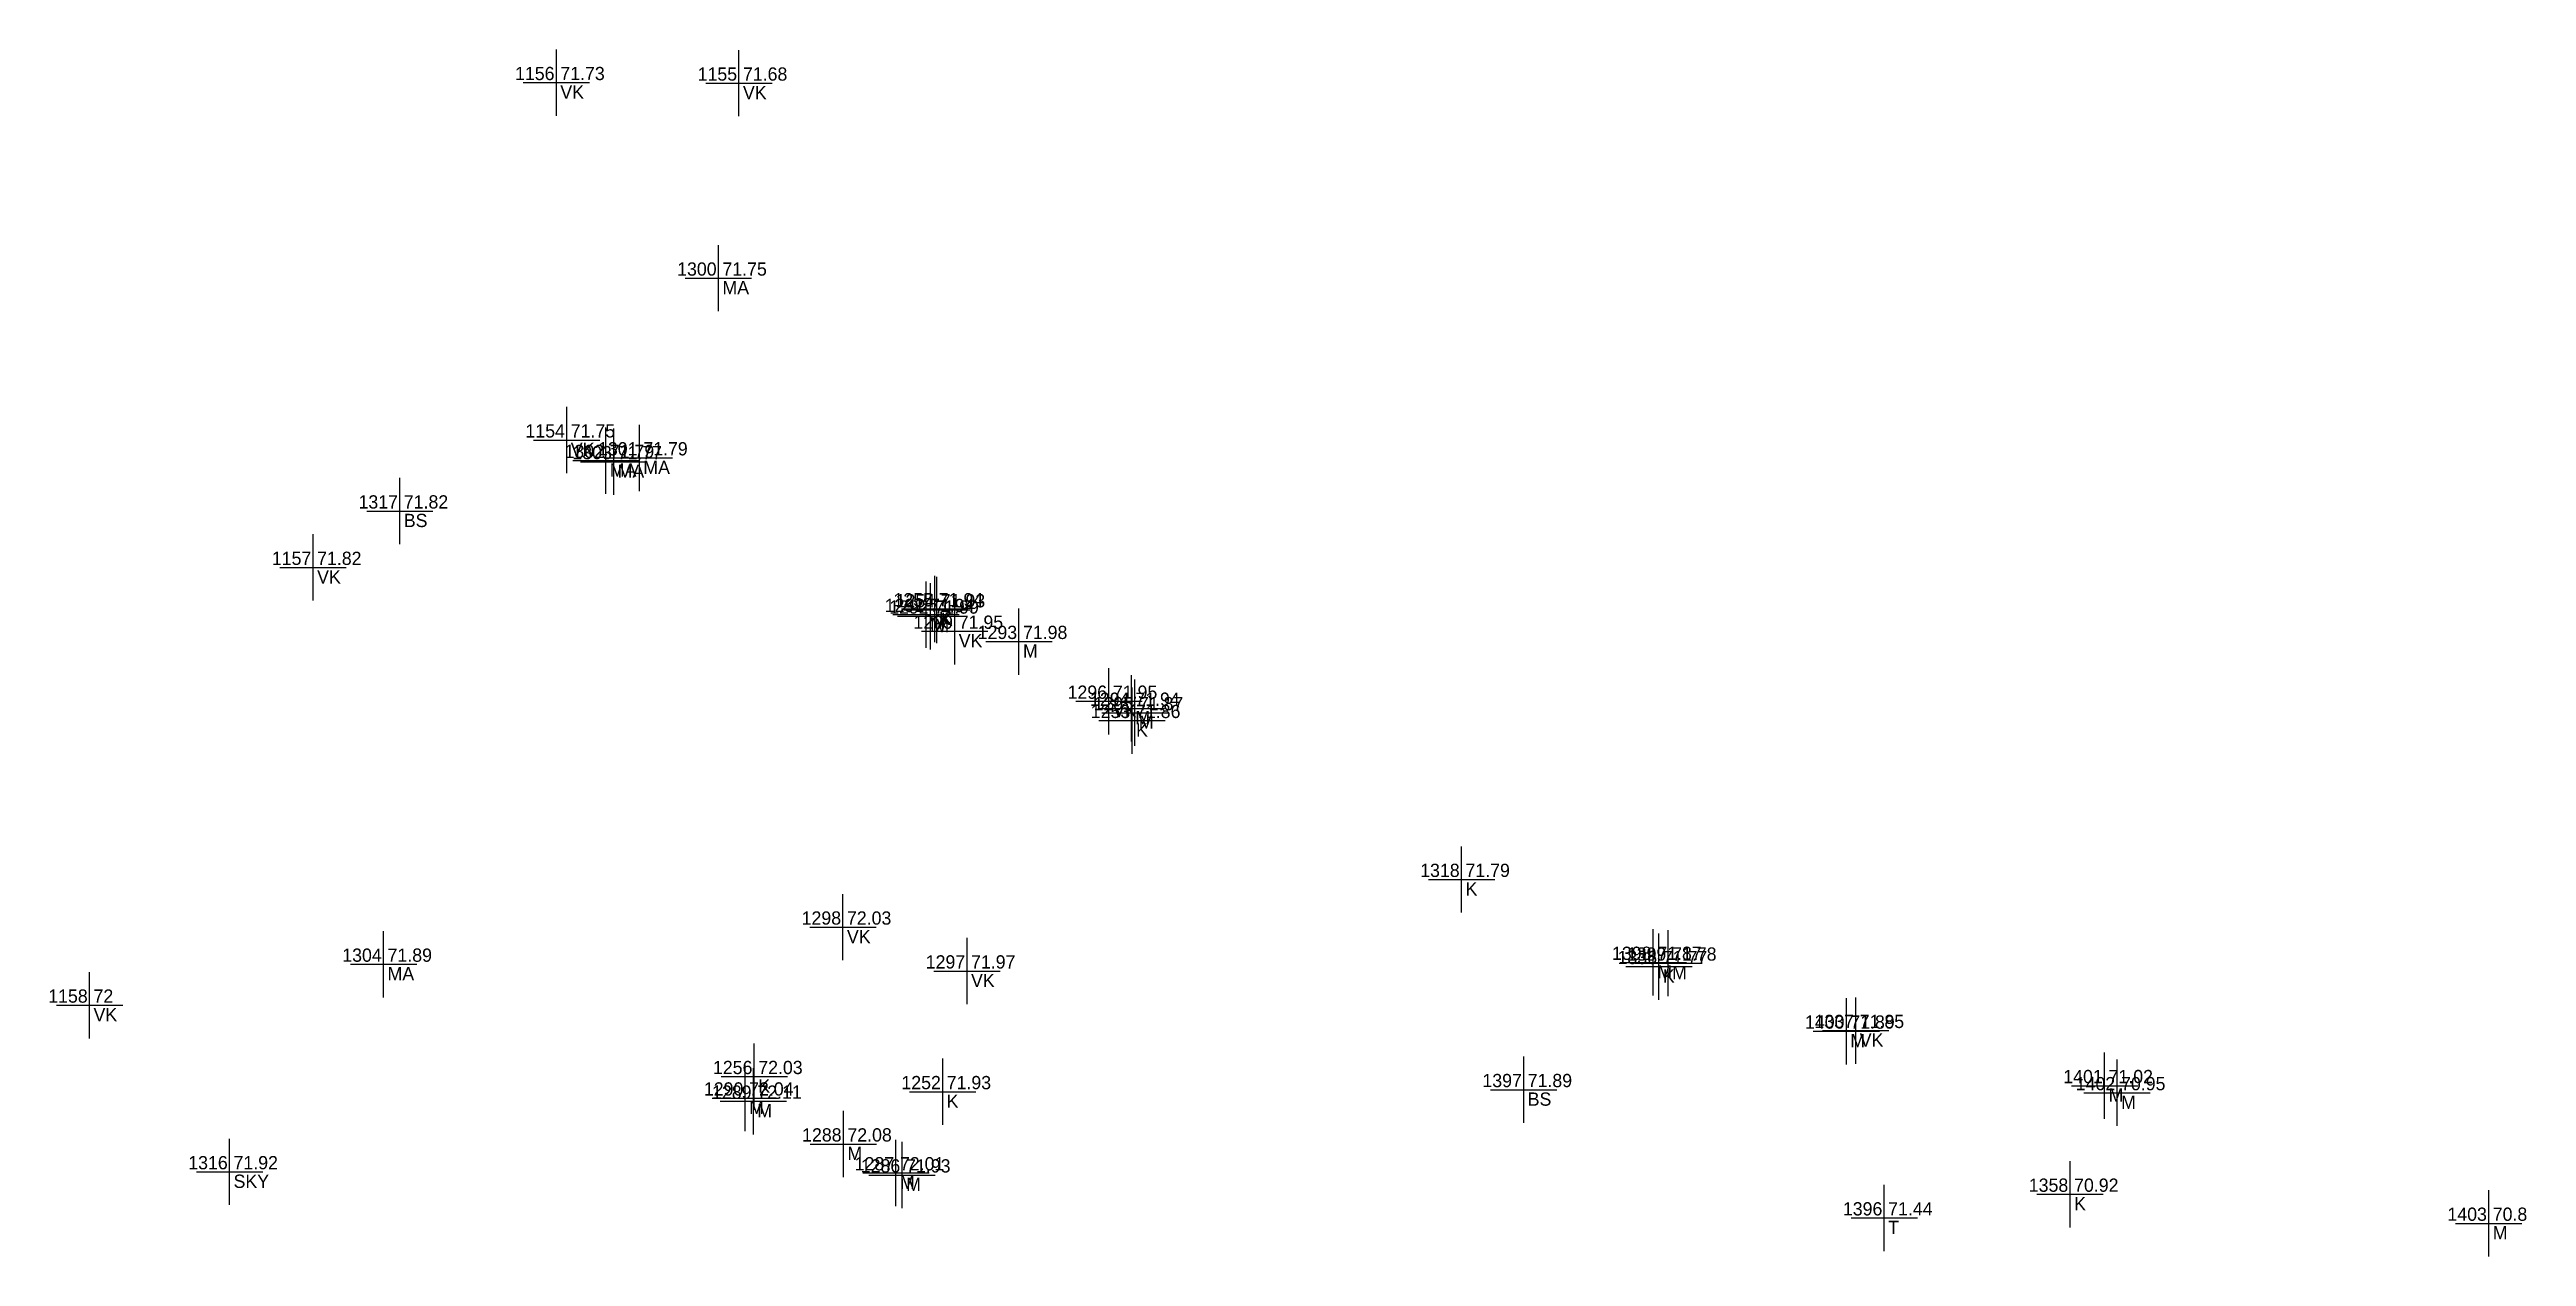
# Model space of a CAD drawing. Header units: metres. Extents: x 152719 to 152886, y 6408449 to 6408667.
# Drawn here: x 152783.88 to 152821.23, y 6408648.75 to 6408666.95 of the extents above; entities that cross this region are included whole.
import ezdxf
from ezdxf.enums import TextEntityAlignment as Align

# ---------------------------------------------------------------- set-up
doc = ezdxf.new("R2010")
doc.units = ezdxf.units.M
doc.header["$PDMODE"] = 2
doc.header["$PDSIZE"] = 0.5
for name, color, linetype in [('BS', 7, 'Continuous'), ('K', 7, 'Continuous'), ('M', 7, 'Continuous'), ('MA', 7, 'Continuous'), ('pntdesc', 1, 'Continuous'), ('pntelev', 2, 'Continuous'), ('pntno', 3, 'Continuous'), ('SKY', 7, 'Continuous'), ('T', 7, 'Continuous'), ('VK', 7, 'Continuous')]:
    doc.layers.add(name, color=color, linetype=linetype)

# ---------------------------------------------------------------- blocks, each defined once
blk = doc.blocks.new('meas')
at = {"color": 0}
blk.add_point((0, 0), dxfattribs=at)
at = {"layer": 'pntdesc'}
blk.add_attdef('PNTDESC', text='', height=1, dxfattribs=at).set_placement((0.3, -0.21), align=Align.TOP_LEFT)
at = {"layer": 'pntelev'}
blk.add_attdef('PNTELEV', (0.3, 0.19), '', height=1, dxfattribs=at)
at = {"layer": 'pntno'}
blk.add_attdef('PNTNO', text='', height=1, dxfattribs=at).set_placement((-0.14, 0.19), align=Align.RIGHT)

msp = doc.modelspace()

# ---------------------------------------------------------------- block references
at = {"layer": 'BS', "xscale": 0.2, "yscale": 0.2, "zscale": 0.2}
for p, values in [((152789.163, 6408659.99, 71.822), {'PNTNO': '1317', 'PNTELEV': '71.82', 'PNTDESC': 'BS'}), ((152806.108, 6408651.263, 71.885), {'PNTNO': '1397', 'PNTELEV': '71.89', 'PNTDESC': 'BS'})]:
    msp.add_blockref('meas', p, dxfattribs=at).add_auto_attribs(values)
at = {"layer": 'K', "xscale": 0.2, "yscale": 0.2, "zscale": 0.2}
for p, values in [((152797.228, 6408658.514, 71.938), {'PNTNO': '1255', 'PNTELEV': '71.94', 'PNTDESC': 'K'}), ((152797.26, 6408658.499, 71.933), {'PNTNO': '1254', 'PNTELEV': '71.93', 'PNTDESC': 'K'}), ((152800.203, 6408656.83, 71.862), {'PNTNO': '1253', 'PNTELEV': '71.86', 'PNTDESC': 'K'}), ((152805.17, 6408654.433, 71.792), {'PNTNO': '1318', 'PNTELEV': '71.79', 'PNTDESC': 'K'}), ((152808.146, 6408653.119, 71.772), {'PNTNO': '1336', 'PNTELEV': '71.77', 'PNTDESC': 'K'}), ((152794.507, 6408651.46, 72.034), {'PNTNO': '1256', 'PNTELEV': '72.03', 'PNTDESC': 'K'}), ((152797.348, 6408651.232, 71.934), {'PNTNO': '1252', 'PNTELEV': '71.93', 'PNTDESC': 'K'}), ((152814.346, 6408649.685, 70.916), {'PNTNO': '1358', 'PNTELEV': '70.92', 'PNTDESC': 'K'})]:
    msp.add_blockref('meas', p, dxfattribs=at).add_auto_attribs(values)
at = {"layer": 'M', "xscale": 0.2, "yscale": 0.2, "zscale": 0.2}
for p, values in [((152797.097, 6408658.428, 71.945), {'PNTNO': '1291', 'PNTELEV': '71.94', 'PNTDESC': 'M'}), ((152797.164, 6408658.404, 71.994), {'PNTNO': '1292', 'PNTELEV': '71.99', 'PNTDESC': 'M'}), ((152798.498, 6408658.022, 71.976), {'PNTNO': '1293', 'PNTELEV': '71.98', 'PNTDESC': 'M'}), ((152800.192, 6408657.014, 71.938), {'PNTNO': '1294', 'PNTELEV': '71.94', 'PNTDESC': 'M'}), ((152800.246, 6408656.948, 71.866), {'PNTNO': '1295', 'PNTELEV': '71.87', 'PNTDESC': 'M'}), ((152808.062, 6408653.182, 71.869), {'PNTNO': '1398', 'PNTELEV': '71.87', 'PNTDESC': 'M'}), ((152808.286, 6408653.171, 71.779), {'PNTNO': '1399', 'PNTELEV': '71.78', 'PNTDESC': 'M'}), ((152810.972, 6408652.145, 71.888), {'PNTNO': '1400', 'PNTELEV': '71.89', 'PNTDESC': 'M'}), ((152794.37, 6408651.136, 72.041), {'PNTNO': '1290', 'PNTELEV': '72.04', 'PNTDESC': 'M'}), ((152794.493, 6408651.088, 72.108), {'PNTNO': '1289', 'PNTELEV': '72.11', 'PNTDESC': 'M'}), ((152814.866, 6408651.323, 71.019), {'PNTNO': '1401', 'PNTELEV': '71.02', 'PNTDESC': 'M'}), ((152815.054, 6408651.216, 70.951), {'PNTNO': '1402', 'PNTELEV': '70.95', 'PNTDESC': 'M'}), ((152795.851, 6408650.443, 72.075), {'PNTNO': '1288', 'PNTELEV': '72.08', 'PNTDESC': 'M'}), ((152796.643, 6408650.008, 72.015), {'PNTNO': '1287', 'PNTELEV': '72.01', 'PNTDESC': 'M'}), ((152796.736, 6408649.976, 71.934), {'PNTNO': '1286', 'PNTELEV': '71.93', 'PNTDESC': 'M'}), ((152820.658, 6408649.247, 70.796), {'PNTNO': '1403', 'PNTELEV': '70.8', 'PNTDESC': 'M'})]:
    msp.add_blockref('meas', p, dxfattribs=at).add_auto_attribs(values)
at = {"layer": 'MA', "xscale": 0.2, "yscale": 0.2, "zscale": 0.2}
for p, values in [((152793.967, 6408663.502, 71.749), {'PNTNO': '1300', 'PNTELEV': '71.75', 'PNTDESC': 'MA'}), ((152792.269, 6408660.752, 71.788), {'PNTNO': '1302', 'PNTELEV': '71.79', 'PNTDESC': 'MA'}), ((152792.387, 6408660.733, 71.771), {'PNTNO': '1303', 'PNTELEV': '71.77', 'PNTDESC': 'MA'}), ((152792.774, 6408660.791, 71.793), {'PNTNO': '1301', 'PNTELEV': '71.79', 'PNTDESC': 'MA'}), ((152788.918, 6408653.154, 71.89), {'PNTNO': '1304', 'PNTELEV': '71.89', 'PNTDESC': 'MA'})]:
    msp.add_blockref('meas', p, dxfattribs=at).add_auto_attribs(values)
at = {"layer": 'SKY', "xscale": 0.2, "yscale": 0.2, "zscale": 0.2}
msp.add_blockref('meas', (152786.596, 6408650.024, 71.918), dxfattribs=at).add_auto_attribs({'PNTNO': '1316', 'PNTELEV': '71.92', 'PNTDESC': 'SKY'})
at = {"layer": 'T', "xscale": 0.2, "yscale": 0.2, "zscale": 0.2}
msp.add_blockref('meas', (152811.543, 6408649.328, 71.443), dxfattribs=at).add_auto_attribs({'PNTNO': '1396', 'PNTELEV': '71.44', 'PNTDESC': 'T'})
at = {"layer": 'VK', "xscale": 0.2, "yscale": 0.2, "zscale": 0.2}
for p, values in [((152791.523, 6408666.451, 71.735), {'PNTNO': '1156', 'PNTELEV': '71.73', 'PNTDESC': 'VK'}), ((152794.276, 6408666.443, 71.678), {'PNTNO': '1155', 'PNTELEV': '71.68', 'PNTDESC': 'VK'}), ((152791.68, 6408661.061, 71.751), {'PNTNO': '1154', 'PNTELEV': '71.75', 'PNTDESC': 'VK'}), ((152787.856, 6408659.139, 71.823), {'PNTNO': '1157', 'PNTELEV': '71.82', 'PNTDESC': 'VK'}), ((152797.53, 6408658.176, 71.947), {'PNTNO': '1299', 'PNTELEV': '71.95', 'PNTDESC': 'VK'}), ((152799.854, 6408657.12, 71.949), {'PNTNO': '1296', 'PNTELEV': '71.95', 'PNTDESC': 'VK'}), ((152795.844, 6408653.714, 72.028), {'PNTNO': '1298', 'PNTELEV': '72.03', 'PNTDESC': 'VK'}), ((152797.715, 6408653.052, 71.974), {'PNTNO': '1297', 'PNTELEV': '71.97', 'PNTDESC': 'VK'}), ((152784.485, 6408652.537, 72), {'PNTNO': '1158', 'PNTELEV': '72', 'PNTDESC': 'VK'}), ((152811.114, 6408652.154, 71.848), {'PNTNO': '1337', 'PNTELEV': '71.85', 'PNTDESC': 'VK'})]:
    msp.add_blockref('meas', p, dxfattribs=at).add_auto_attribs(values)

doc.saveas('drawing.dxf')
